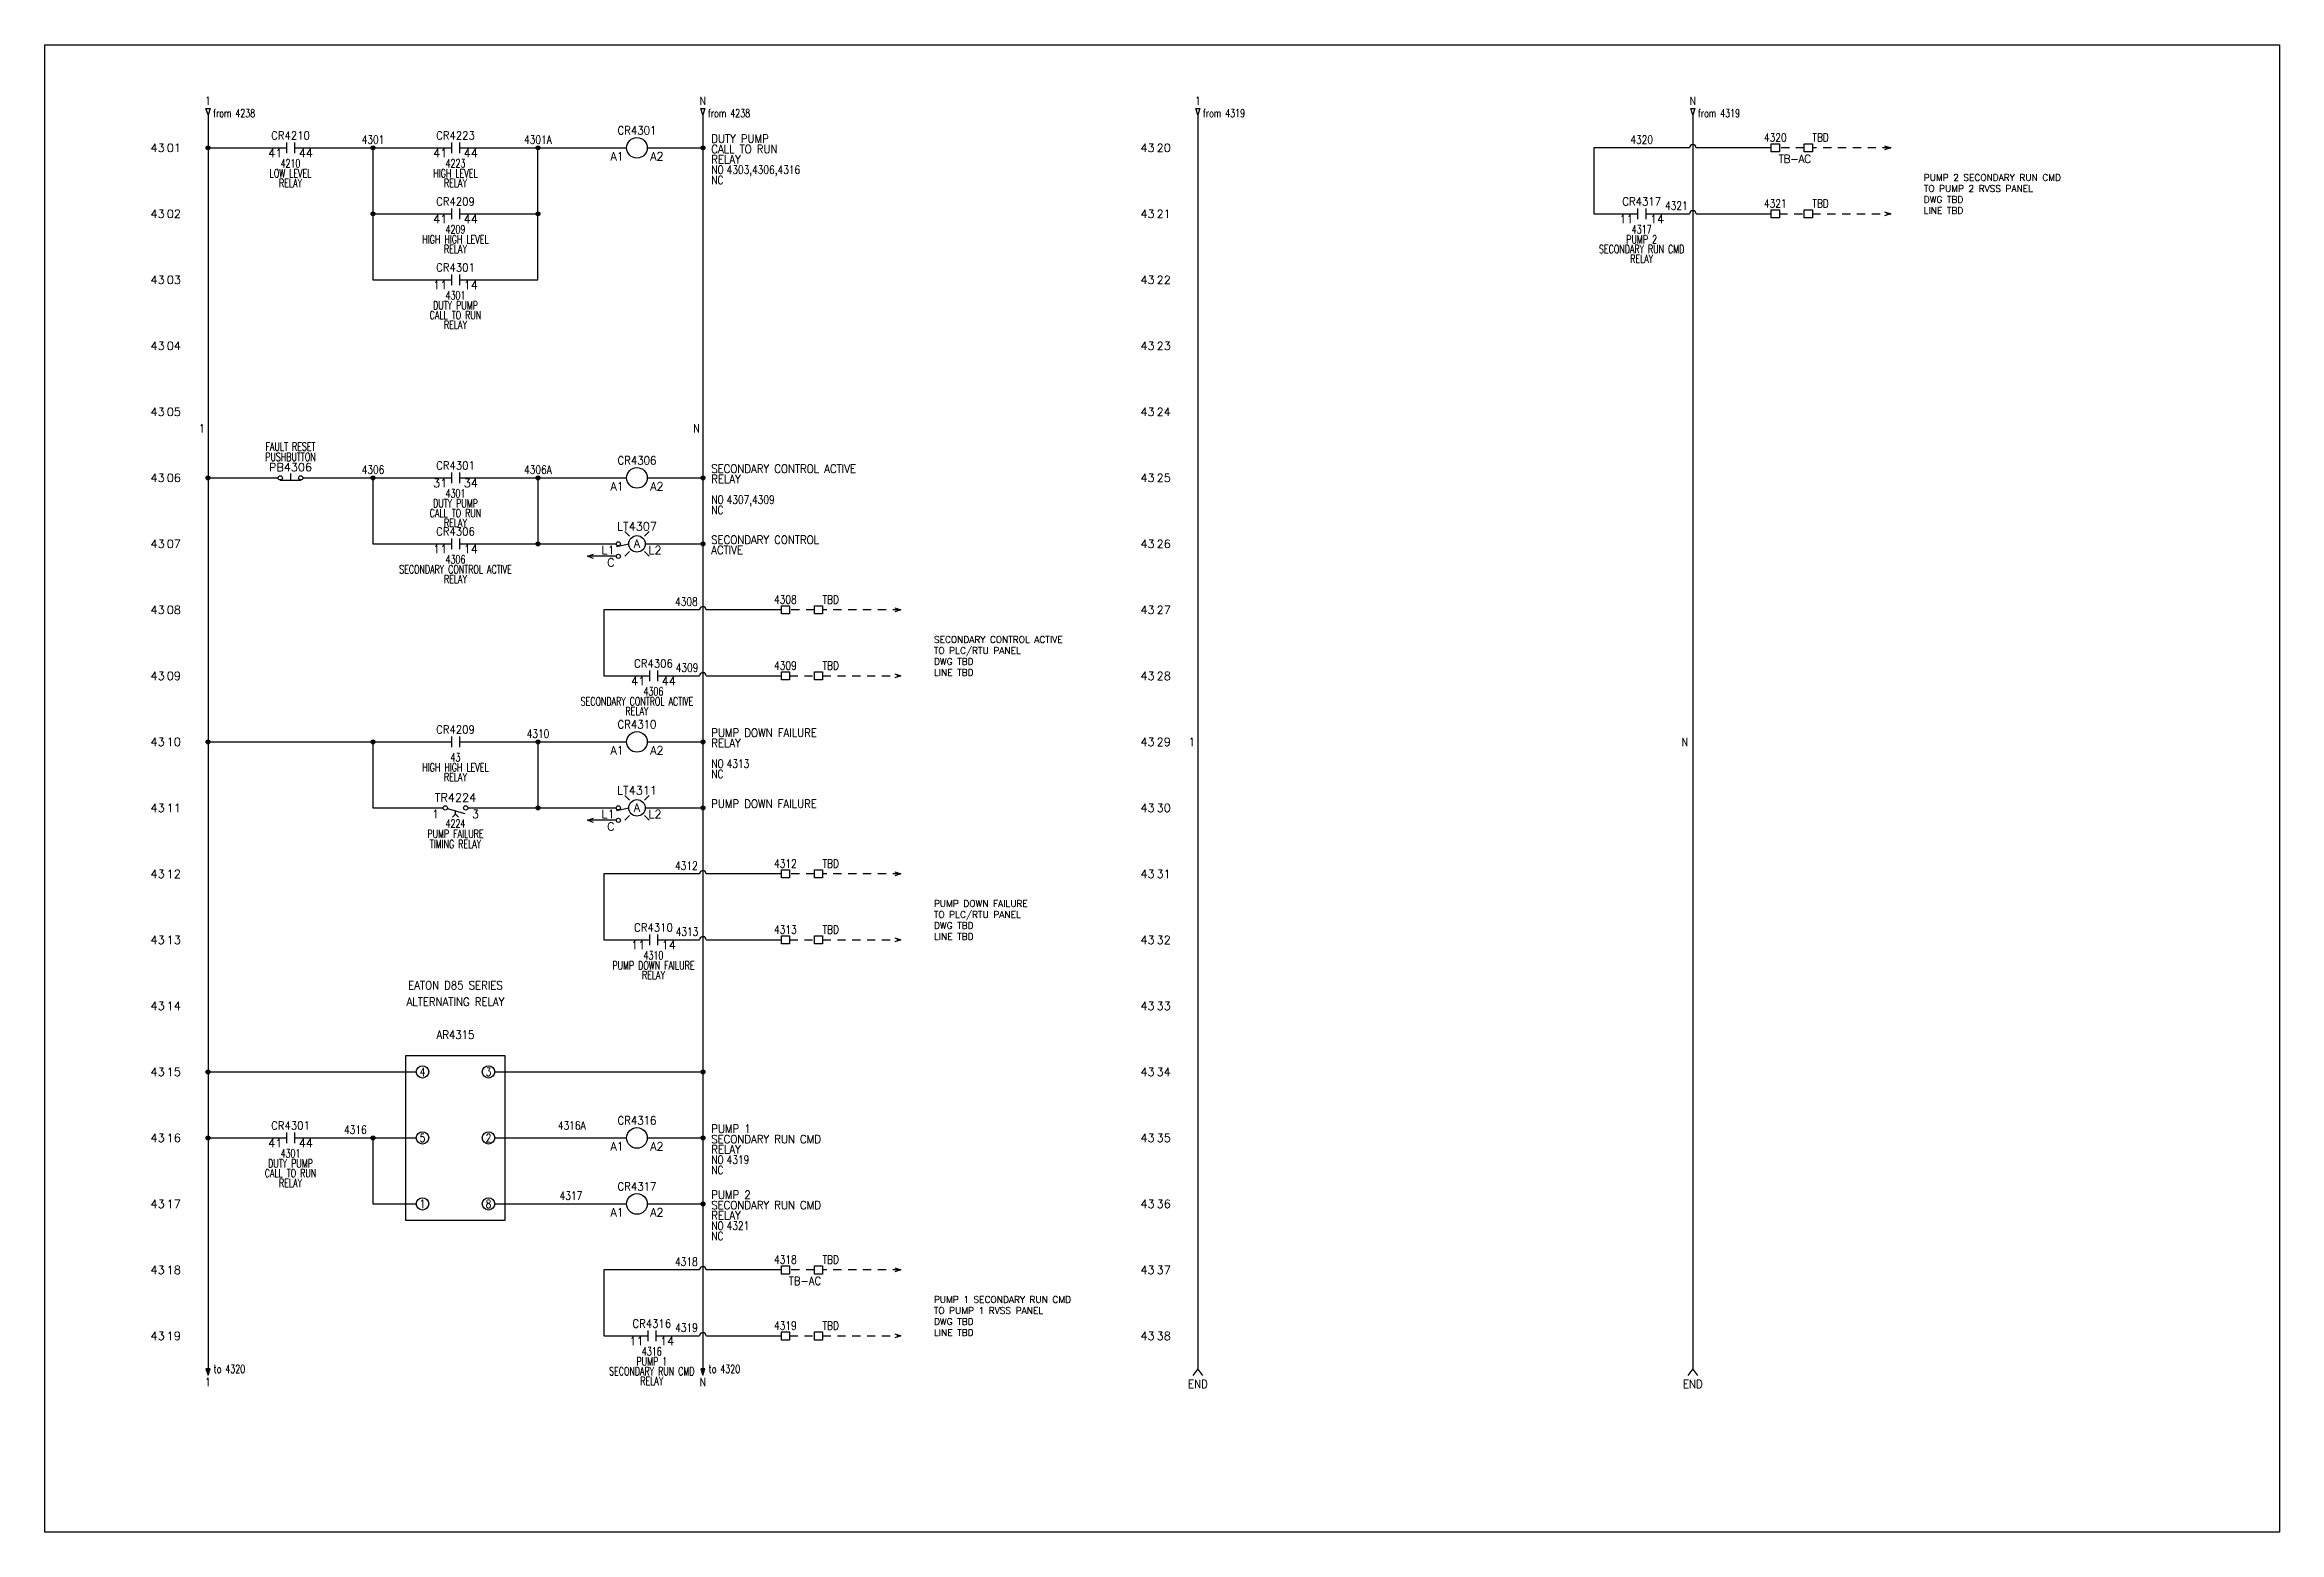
# Model space of a CAD drawing. Header units: inches. Extents: x 0 to 33.9, y 0 to 22.6.
import ezdxf
from ezdxf.enums import TextEntityAlignment as Align

# ---------------------------------------------------------------- set-up
doc = ezdxf.new("R2010")
doc.units = ezdxf.units.IN
doc.header["$MEASUREMENT"] = 0
doc.linetypes.add('HIDDEN2', pattern=[0.1875, 0.125, -0.0625])
for name, color, linetype in [('DESC', 150, 'Continuous'), ('DESCCHILD', 20, 'Continuous'), ('MISC', 7, 'Continuous'), ('SYMS', 7, 'Continuous'), ('TAGS', 150, 'Continuous'), ('TERMS', 123, 'Continuous'), ('WIRENO', 72, 'Continuous'), ('WIREREF', 52, 'Continuous'), ('WIREREF_DEST', 52, 'Continuous'), ('WIRES', 7, 'Continuous'), ('XREF', 7, 'Continuous'), ('XREFCHILD', 134, 'Continuous')]:
    doc.layers.add(name, color=color, linetype=linetype)
doc.layers.add('VIEWPORTS', color=10, linetype='Continuous', plot=False)
doc.styles.get("Standard").update_dxf_attribs({"font": 'romans.shx'})
doc.styles.add('WD', font='romans.shx')

msp = doc.modelspace()

# ---------------------------------------------------------------- texts
at = {"style": 'WD'}
for p in [(1.844, 20), (16.844, 20), (1.844, 19), (16.844, 19), (1.844, 18), (16.844, 18), (1.844, 17), (16.844, 17), (1.844, 16), (16.844, 16), (1.844, 15), (16.844, 15), (1.844, 14), (16.844, 14), (1.844, 13), (16.844, 13), (1.844, 12), (16.844, 12), (1.844, 11), (16.844, 11), (1.844, 10), (16.844, 10), (1.844, 9), (16.844, 9), (1.844, 8), (16.844, 8), (1.844, 7), (16.844, 7), (1.844, 6), (16.844, 6), (1.844, 5), (16.844, 5), (1.844, 4), (16.844, 4), (1.844, 3), (16.844, 3)]:
    msp.add_text('43', height=0.125, dxfattribs=at).set_placement(p, align=Align.MIDDLE_RIGHT)
for s, p in [('02', (1.875, 20)), ('21', (16.875, 20)), ('03', (1.875, 19)), ('22', (16.875, 19)), ('04', (1.875, 18)), ('23', (16.875, 18)), ('05', (1.875, 17)), ('24', (16.875, 17)), ('06', (1.875, 16)), ('25', (16.875, 16)), ('07', (1.875, 15)), ('26', (16.875, 15)), ('08', (1.875, 14)), ('27', (16.875, 14)), ('09', (1.875, 13)), ('28', (16.875, 13)), ('10', (1.875, 12)), ('29', (16.875, 12)), ('11', (1.875, 11)), ('30', (16.875, 11)), ('12', (1.875, 10)), ('31', (16.875, 10)), ('13', (1.875, 9)), ('32', (16.875, 9)), ('14', (1.875, 8)), ('33', (16.875, 8)), ('15', (1.875, 7)), ('34', (16.875, 7)), ('16', (1.875, 6)), ('35', (16.875, 6)), ('17', (1.875, 5)), ('36', (16.875, 5)), ('18', (1.875, 4)), ('37', (16.875, 4)), ('19', (1.875, 3)), ('38', (16.875, 3))]:
    msp.add_text(s, height=0.125, dxfattribs=at).set_placement(p, align=Align.MIDDLE_LEFT)
at = {"char_height": 0.1, "attachment_point": 1}
for s, width, insert in [('PUMP 2 SECONDARY RUN CMD\\PTO PUMP 2 RVSS PANEL\\PDWG TBD\\PLINE TBD', 2.49858, (28.5, 20.6)), ('SECONDARY CONTROL ACTIVE TO PLC/RTU PANEL\\PDWG TBD\\PLINE TBD', 2.35446, (13.5, 13.6)), ('PUMP DOWN FAILURE\\PTO PLC/RTU PANEL\\PDWG TBD\\PLINE TBD', 2.35446, (13.5, 9.6)), ('PUMP 1 SECONDARY RUN CMD\\PTO PUMP 1 RVSS PANEL\\PDWG TBD\\PLINE TBD', 2.49858, (13.5, 3.6))]:
    msp.add_mtext_dynamic_manual_height_columns(s, width=width, gutter_width=0.5, heights=[0], dxfattribs=dict(at, insert=insert))

# ---------------------------------------------------------------- blocks, each defined once
blk = doc.blocks.new('WD_MLRH6')
at = {"style": 'WD'}
blk.add_attdef('SHEET', text='', height=0.125, dxfattribs=at).set_placement((-0.656, 0), align=Align.MIDDLE_RIGHT)
blk.add_attdef('RUNGFIRST', text='', height=0.125, dxfattribs=at).set_placement((-0.625, 0), align=Align.MIDDLE_LEFT)
at = {"style": 'WD', "flags": 1}
for tag, p in [('WIRE-START', (-0.25, -0.356)), ('RUNGHORV', (-0.25, -0.127)), ('WIREMODE', (-0.25, -0.281)), ('RUNGDIST', (-0.25, -0.2)), ('RUNGCNT', (-0.25, -0.237)), ('RUNGINC', (-0.25, -0.163)), ('WIREFMT', (-0.25, -0.321)), ('WIRE-GSUF', (-0.25, -0.396)), ('PH3SPACE', (-0.25, -0.437))]:
    blk.add_attdef(tag, text='', height=0.025, dxfattribs=at).set_placement(p, align=Align.RIGHT)
blk = doc.blocks.new('WDDOT')
for radius in [0.03, 0.0187, 0.00929]:
    blk.add_circle((0, 0), radius)
blk = doc.blocks.new('HCR21')
at = {"linetype": 'Continuous'}
for p, q in [((-0.062, 0.08), (-0.062, -0.08)), ((0.062, 0.08), (0.062, -0.08))]:
    blk.add_line(p, q, dxfattribs=at)
at = {"style": 'WD'}
for tag, width, p in [('INST', 0.7, (0, 0.451)), ('LOC', 0.7, (0, 0.281)), ('TAG2', 0.9, (0, 0.125)), ('DESC1', 0.7, (0, -0.449)), ('XREF', 0.7, (0, -0.297)), ('DESC2', 0.7, (0, -0.597)), ('DESC3', 0.7, (0, -0.744))]:
    blk.add_attdef(tag, text='', height=0.125, dxfattribs=dict(at, width=width)).set_placement(p, align=Align.CENTER)
for tag, p, height, flags in [('X4TERM01', (-0.062, 0), 0.0125, 1), ('X1TERM02', (0.062, 0), 0.0125, 1), ('FAMILY', (0.097, 0.053), 0.01, 9), ('CONTACT', (0.097, 0.036), 0.01, 1)]:
    blk.add_attdef(tag, p, '', height=height, dxfattribs=dict(at, flags=flags))
for tag, p in [('X2LINK', (0, 0.125)), ('X8LINK', (0, -0.125))]:
    blk.add_attdef(tag, p, '', height=0.01, dxfattribs=at)
at = {"linetype": 'Continuous', "style": 'WD', "flags": 8}
blk.add_attdef('TERM01', text='', height=0.125, dxfattribs=at).set_placement((-0.125, -0.016), align=Align.TOP_RIGHT)
blk.add_attdef('TERM02', text='', height=0.125, dxfattribs=at).set_placement((0.125, -0.016), align=Align.TOP_LEFT)
blk = doc.blocks.new('HCR1')
blk.add_circle((0, 0), 0.156)
at = {"style": 'WD'}
for tag, width, p in [('INST', 0.7, (0.006, 0.528)), ('LOC', 0.7, (0.006, 0.359)), ('TAG1', 0.9, (0, 0.202))]:
    blk.add_attdef(tag, text='', height=0.125, dxfattribs=dict(at, width=width)).set_placement(p, align=Align.CENTER)
at = {"style": 'WD', "flags": 1}
for tag, p in [('X4TERM01', (-0.156, 0)), ('X1TERM02', (0.156, 0))]:
    blk.add_attdef(tag, p, '', height=0.0125, dxfattribs=at)
at = {"linetype": 'Continuous', "style": 'WD', "flags": 9}
blk.add_attdef('ASSYCODE', text='', height=0.01, dxfattribs=at).set_placement((0, 0.125), align=Align.CENTER)
at = {"style": 'WD', "flags": 9}
blk.add_attdef('FAMILY', text='', height=0.01, dxfattribs=at).set_placement((-0.005, 0.17), align=Align.CENTER)
at = {"linetype": 'Continuous', "style": 'WD', "flags": 1}
for tag, p in [('MFG', (0, 0.14)), ('CAT', (0, 0.159))]:
    blk.add_attdef(tag, text='', height=0.01, dxfattribs=at).set_placement(p, align=Align.MIDDLE)
at = {"style": 'WD'}
for tag, p, width in [('DESC1', (1.126, 0.076), 0.9), ('DESC2', (1.126, -0.081), 0.9), ('DESC3', (1.126, -0.237), 0.9), ('XREFNO', (1.359, -0.393), 0.8), ('XREFNC', (1.359, -0.549), 0.8)]:
    blk.add_attdef(tag, p, '', height=0.125, dxfattribs=dict(at, width=width))
at = {"linetype": 'Continuous', "style": 'WD'}
blk.add_attdef('TERM01', text='', height=0.125, dxfattribs=at).set_placement((-0.2, -0.066), align=Align.TOP_RIGHT)
blk.add_attdef('TERM02', text='', height=0.125, dxfattribs=at).set_placement((0.2, -0.066), align=Align.TOP_LEFT)
at = {"style": 'WD', "width": 0.8, "flags": 8}
for tag, p in [('NO', (1.126, -0.393)), ('NC', (1.126, -0.549))]:
    blk.add_attdef(tag, p, '', height=0.125, dxfattribs=at)
blk = doc.blocks.new('HLT1AP')
for p, q in [((-0.115, 0.115), (-0.186, 0.186)), ((0.115, 0.115), (0.186, 0.186)), ((-0.125, -0.003), (-0.31, -0.043)), ((-0.115, -0.115), (-0.186, -0.186)), ((0.115, -0.115), (0.186, -0.186))]:
    blk.add_line(p, q)
for centre, radius in [((-0.281, 0), 0.0312), ((0, 0), 0.125), ((-0.281, -0.188), 0.0312)]:
    blk.add_circle(centre, radius)
at = {"style": 'WD', "width": 0.7}
for tag, p in [('INST', (0.006, 0.528)), ('LOC', (0.006, 0.359))]:
    blk.add_attdef(tag, text='', height=0.125, dxfattribs=at).set_placement(p, align=Align.CENTER)
at = {"style": 'WD', "flags": 1}
for tag, p in [('X4TERM01', (-0.312, 0)), ('X1TERM02', (0.125, 0)), ('X4TERM03', (-0.312, -0.188))]:
    blk.add_attdef(tag, p, '', height=0.0125, dxfattribs=at)
at = {"style": 'WD'}
for tag, p in [('COLOR', (0, -0.058)), ('TAG1', (0, 0.202))]:
    blk.add_attdef(tag, text='', height=0.125, dxfattribs=at).set_placement(p, align=Align.CENTER)
at = {"linetype": 'Continuous', "style": 'WD', "flags": 9}
blk.add_attdef('ASSYCODE', text='', height=0.01, dxfattribs=at).set_placement((0.001, 0.1), align=Align.CENTER)
at = {"style": 'WD', "flags": 9}
blk.add_attdef('FAMILY', text='', height=0.01, dxfattribs=at).set_placement((-0.005, 0.161), align=Align.CENTER)
at = {"linetype": 'Continuous', "style": 'WD', "flags": 1}
for tag, p in [('MFG', (0, 0.121)), ('CAT', (0, 0.14))]:
    blk.add_attdef(tag, text='', height=0.01, dxfattribs=at).set_placement(p, align=Align.MIDDLE)
at = {"style": 'WD'}
for tag, p, width in [('DESC1', (1.125, 0), 0.9), ('WDTAGALT', (1.125, -0.312), 0.7)]:
    blk.add_attdef(tag, p, '', height=0.125, dxfattribs=dict(at, width=width))
at = {"linetype": 'Continuous', "style": 'WD', "flags": 8}
for tag, p in [('TERM01', (-0.338, -0.031)), ('TERM03', (-0.338, -0.219))]:
    blk.add_attdef(tag, text='', height=0.125, dxfattribs=at).set_placement(p, align=Align.TOP_RIGHT)
blk.add_attdef('TERM02', text='', height=0.125, dxfattribs=at).set_placement((0.175, -0.031), align=Align.TOP_LEFT)
at = {"style": 'WD', "width": 0.9}
blk.add_attdef('DESC2', text='', height=0.125, dxfattribs=at).set_placement((1.125, -0.031), align=Align.TOP_LEFT)
blk = doc.blocks.new('HA1X3')
for p, q in [((0, 0), (0.09375, 0.03125)), ((0.09375, -0.03125), (0, 0))]:
    blk.add_line(p, q)
at = {"style": 'WD', "width": 0.9}
blk.add_attdef('DESC1', text='', height=0.125, dxfattribs=at).set_placement((-0.05, 0.0406), align=Align.RIGHT)
at = {"style": 'WD', "flags": 1}
blk.add_attdef('X1TERM01', (0, 0), '', height=0.01, dxfattribs=at)
at = {"style": 'WD', "width": 0.9}
blk.add_attdef('DESC2', text='', height=0.125, dxfattribs=at).set_placement((-0.05, -0.025), align=Align.TOP_RIGHT)
blk = doc.blocks.new('HPB12')
for p, q in [((0, 0.065), (0, -0.033)), ((-0.156, -0.033), (0.156, -0.033))]:
    blk.add_line(p, q)
for centre in [(-0.155, 0), (0.155, 0)]:
    blk.add_circle(centre, 0.0322)
at = {"style": 'WD', "width": 0.7}
for tag, p in [('INST', (0, 0.738)), ('LOC', (0, 0.568)), ('DESC1', (0, 0.412)), ('DESC2', (0, 0.255)), ('XREF', (0, -0.232))]:
    blk.add_attdef(tag, text='', height=0.125, dxfattribs=at).set_placement(p, align=Align.CENTER)
at = {"style": 'WD'}
blk.add_attdef('TAG1', text='', height=0.125, dxfattribs=at).set_placement((0, 0.099), align=Align.CENTER)
for tag, p, height, flags in [('X4TERM01', (-0.188, 0), 0.0125, 1), ('FAMILY', (0.054, 0.058), 0.01, 9), ('CONTACT', (0.054, 0.042), 0.01, 9), ('X1TERM02', (0.188, 0), 0.0125, 1)]:
    blk.add_attdef(tag, p, '', height=height, dxfattribs=dict(at, flags=flags))
for tag, p in [('X2LINK', (0, 0.125)), ('X8LINK', (0, -0.094))]:
    blk.add_attdef(tag, p, '', height=0.01, dxfattribs=at)
at = {"linetype": 'Continuous', "style": 'WD', "flags": 9}
for tag, p in [('MFG', (0.076, -0.006)), ('CAT', (0.076, 0.017)), ('ASSYCODE', (0.076, -0.022))]:
    blk.add_attdef(tag, text='', height=0.01, dxfattribs=at).set_placement(p, align=Align.CENTER)
at = {"linetype": 'Continuous', "style": 'WD', "flags": 8}
blk.add_attdef('TERM01', text='', height=0.125, dxfattribs=at).set_placement((-0.25, -0.031), align=Align.TOP_RIGHT)
blk.add_attdef('TERM02', text='', height=0.125, dxfattribs=at).set_placement((0.25, -0.031), align=Align.TOP_LEFT)
blk = doc.blocks.new('HTD21N')
at = {"linetype": 'Continuous'}
blk.add_line((-0.125, -0.01), (0.141, -0.086), dxfattribs=at)
for p, q in [((0, -0.094), (-0.047, -0.141)), ((0, -0.094), (0, -0.046)), ((0.047, -0.141), (0, -0.094))]:
    blk.add_line(p, q)
for centre in [(-0.155, 0), (0.155, 0)]:
    blk.add_circle(centre, 0.0322)
at = {"style": 'WD', "width": 0.7}
for tag, p in [('INST', (0, 0.42)), ('LOC', (0, 0.25)), ('DESC1', (0, -0.455)), ('XREF', (0, -0.299)), ('DESC2', (0, -0.611)), ('DESC3', (0, -0.768))]:
    blk.add_attdef(tag, text='', height=0.125, dxfattribs=at).set_placement(p, align=Align.CENTER)
at = {"style": 'WD'}
blk.add_attdef('TAG2', text='', height=0.125, dxfattribs=at).set_placement((0, 0.094), align=Align.CENTER)
for tag, p, height, flags in [('X4TERM01', (-0.188, 0), 0.0125, 1), ('FAMILY', (0.038, 0.037), 0.01, 9), ('CONTACT', (0.038, 0.02), 0.01, 1), ('X1TERM02', (0.188, 0), 0.0125, 1)]:
    blk.add_attdef(tag, p, '', height=height, dxfattribs=dict(at, flags=flags))
at = {"linetype": 'Continuous', "style": 'WD', "flags": 8}
blk.add_attdef('TERM01', text='', height=0.125, dxfattribs=at).set_placement((-0.25, -0.031), align=Align.TOP_RIGHT)
blk.add_attdef('TERM02', text='', height=0.125, dxfattribs=at).set_placement((0.25, -0.031), align=Align.TOP_LEFT)
blk = doc.blocks.new('HCR1_ARP120A5R')
blk.add_lwpolyline([(-0.25, 0.25), (1.25, 0.25), (1.25, -2.25), (-0.25, -2.25)], close=True)
for centre in [(0, 0), (1, 0), (0, -1), (1, -1), (0, -2), (1, -2)]:
    blk.add_circle(centre, 0.0938)
at = {"style": 'WD'}
for tag, p, width in [('DESC1', (0.25, 1.25), 0.9), ('DESC2', (0.25, 1), 0.9), ('DESC3', (0.25, 0.75), 0.9), ('XREFNO', (1.5, -1.75), 0.8), ('XREFNC', (1.5, -2), 0.8)]:
    blk.add_attdef(tag, p, '', height=0.125, dxfattribs=dict(at, width=width))
for tag, width, p in [('TAG1', 0.9, (0.5, 0.5)), ('INST', 0.7, (0.5, -2.5)), ('LOC', 0.7, (0.5, -2.75))]:
    blk.add_attdef(tag, text='', height=0.125, dxfattribs=dict(at, width=width)).set_placement(p, align=Align.CENTER)
at = {"style": 'WD', "width": 0.8}
for tag, p in [('TERM01', (0, 0)), ('TERM04', (1, 0)), ('X4TERMDESC01', (0.301, -0.162)), ('X1TERMDESC04', (1.318, -0.162)), ('TERM02', (0, -1)), ('TERM05', (1, -1)), ('X4TERMDESC02', (0.315, -1.163)), ('X1TERMDESC05', (1.315, -1.163)), ('TERM03', (0, -2)), ('TERM06', (1, -2)), ('X4TERMDESC03', (0.315, -2.163)), ('X1TERMDESC06', (1.315, -2.163))]:
    blk.add_attdef(tag, text='', height=0.125, dxfattribs=at).set_placement(p, align=Align.MIDDLE)
at = {"style": 'WD', "flags": 1}
for tag, p in [('X4TERM01', (-0.094, 0)), ('X1TERM04', (1.094, 0)), ('X4TERM02', (-0.094, -1)), ('X1TERM05', (1.094, -1)), ('X4TERM03', (-0.094, -2)), ('X1TERM06', (1.094, -2))]:
    blk.add_attdef(tag, p, '', height=0.01, dxfattribs=at)
for tag, p in [('MFG', (0.25, 0)), ('CAT', (0.5, 0))]:
    blk.add_attdef(tag, text='', height=0.01, dxfattribs=at).set_placement(p, align=Align.MIDDLE)
at = {"style": 'WD', "flags": 9}
for tag, p in [('ASSYCODE', (0.75, 0)), ('FAMILY', (0.25, -0.25))]:
    blk.add_attdef(tag, text='', height=0.01, dxfattribs=at).set_placement(p, align=Align.CENTER)
at = {"style": 'WD', "width": 0.8, "flags": 8}
for tag, p in [('NO', (1.5, 0)), ('NC', (1.5, -0.25))]:
    blk.add_attdef(tag, p, '', height=0.125, dxfattribs=at)
blk = doc.blocks.new('HT0W01')
for p, q in [((-0.062, 0.062), (0.062, 0.062)), ((-0.062, -0.062), (-0.062, 0.062)), ((0.062, 0.062), (0.062, -0.062)), ((0.062, -0.062), (-0.062, -0.062))]:
    blk.add_line(p, q)
at = {"style": 'WD'}
for tag, p, width in [('INST', (0.062, 0.42), 0.7), ('LOC', (0.062, 0.25), 0.7), ('DESC1', (0.05, -0.385), 0.8)]:
    blk.add_attdef(tag, p, '', height=0.125, dxfattribs=dict(at, width=width))
at = {"linetype": 'Continuous', "style": 'WD', "width": 0.8, "flags": 8}
blk.add_attdef('WIRENO', text='', height=0.125, dxfattribs=at).set_placement((0, 0.094), align=Align.CENTER)
at = {"style": 'WD', "flags": 1}
for tag, p, height in [('X4TERM01', (-0.062, 0), 0.0125), ('X4TERMDESC01', (-0.055, -0.023), 0.025), ('X2TERMDESC01', (-0.006, 0.029), 0.025), ('STRIPSEQ', (0, 0), 0.00125), ('X2TERM01', (0, 0.062), 0.0125), ('X1TERMDESC01', (0.039, 0.007), 0.025), ('X1TERM01', (0.062, 0), 0.0125), ('LINKTERM', (0, -0.002), 0.00125), ('X8TERM01', (0, -0.062), 0.0125), ('X8TERMDESC01', (0, -0.054), 0.025)]:
    blk.add_attdef(tag, p, '', height=height, dxfattribs=at)
at = {"linetype": 'Continuous', "style": 'WD', "width": 0.8, "flags": 1}
blk.add_attdef('MFG', text='', height=0.109, dxfattribs=at).set_placement((0.088, -0.406), align=Align.RIGHT)
at = {"linetype": 'Continuous', "style": 'WD'}
for tag, p, height, width, flags in [('TAGSTRIP', (0.05, -0.229), 0.125, 0.9, 8), ('CAT', (0.213, -0.406), 0.109, 0.8, 1), ('DESC2', (0.05, -0.541), 0.125, 0.8, 8), ('DESC3', (0.05, -0.698), 0.125, 0.8, 8)]:
    blk.add_attdef(tag, p, '', height=height, dxfattribs=dict(at, width=width, flags=flags))
at = {"style": 'WD', "width": 0.7, "flags": 1}
blk.add_attdef('ASSYCODE', (0.062, -0.281), '', height=0.01, dxfattribs=at)
blk = doc.blocks.new('HT1001')
for p, q in [((-0.062, 0.062), (0.062, 0.062)), ((-0.062, -0.062), (-0.062, 0.062)), ((0.062, 0.062), (0.062, -0.062)), ((0.062, -0.062), (-0.062, -0.062))]:
    blk.add_line(p, q)
at = {"style": 'WD'}
for tag, p, width in [('INST', (0.062, 0.42), 0.7), ('LOC', (0.062, 0.25), 0.7), ('DESC1', (0.05, -0.385), 0.8)]:
    blk.add_attdef(tag, p, '', height=0.125, dxfattribs=dict(at, width=width))
at = {"style": 'WD', "flags": 1}
for tag, p, height in [('X4TERM01', (-0.062, 0), 0.0125), ('X4TERMDESC01', (-0.055, -0.023), 0.025), ('X2TERMDESC01', (-0.006, 0.029), 0.025), ('STRIPSEQ', (0, 0), 0.00125), ('X2TERM01', (0, 0.062), 0.0125), ('X2PIN01', (0.033, 0.084), 0.0125), ('X1TERMDESC01', (0.039, 0.007), 0.025), ('X1TERM01', (0.062, 0), 0.0125), ('X1PIN01', (0.087, 0.016), 0.0125), ('X4PIN01', (-0.114, -0.038), 0.0125), ('LINKTERM', (0, -0.002), 0.00125), ('X8TERM01', (0, -0.062), 0.0125), ('X8TERMDESC01', (0, -0.054), 0.025), ('X8PIN01', (0.026, -0.096), 0.0125)]:
    blk.add_attdef(tag, p, '', height=height, dxfattribs=at)
at = {"linetype": 'Continuous', "style": 'WD'}
for tag, p, height, width, flags in [('TERM01', (0.062, 0.094), 0.125, 0.8, 8), ('TAGSTRIP', (0.05, -0.229), 0.125, 0.9, 8), ('CAT', (0.213, -0.406), 0.109, 0.8, 1), ('DESC2', (0.05, -0.541), 0.125, 0.8, 8), ('DESC3', (0.05, -0.698), 0.125, 0.8, 8)]:
    blk.add_attdef(tag, p, '', height=height, dxfattribs=dict(at, width=width, flags=flags))
at = {"linetype": 'Continuous', "style": 'WD', "width": 0.8, "flags": 1}
blk.add_attdef('MFG', text='', height=0.109, dxfattribs=at).set_placement((0.088, -0.406), align=Align.RIGHT)
at = {"style": 'WD', "width": 0.7, "flags": 1}
blk.add_attdef('ASSYCODE', (0.062, -0.281), '', height=0.01, dxfattribs=at)
blk = doc.blocks.new('HA1D2')
blk.add_lwpolyline([(0, 0.094), (0.031, 0.094), (0, 0), (-0.031, 0.094), (0, 0.094)])
at = {"style": 'WD', "width": 0.8, "flags": 8}
blk.add_attdef('WIRENO', text='', height=0.125, dxfattribs=at).set_placement((0, 0.15), align=Align.CENTER)
at = {"style": 'WD', "flags": 1}
for tag, p in [('X8TERM01', (0, 0)), ('SIGCODE', (0.026, 0.066))]:
    blk.add_attdef(tag, p, '', height=0.01, dxfattribs=at)
at = {"style": 'WD', "width": 0.7}
for tag, p in [('XREF', (0.077, -0.037)), ('DESC1', (0.077, -0.206))]:
    blk.add_attdef(tag, p, '', height=0.125, dxfattribs=at)
blk = doc.blocks.new('WD_WNV')
at = {"linetype": 'Continuous', "style": 'WD', "width": 0.8}
blk.add_attdef('WIRENO', text='', height=0.125, dxfattribs=at).set_placement((-0.05, 0), align=Align.MIDDLE_RIGHT)
at = {"style": 'WD', "flags": 1}
for tag, p in [('W01USER', (-0.062, 0.094)), ('W02USER', (-0.062, 0.086)), ('W03USER', (-0.062, 0.078)), ('W04USER', (-0.062, 0.07)), ('W05USER', (-0.062, 0.062)), ('W06USER', (-0.062, 0.055)), ('W07USER', (-0.062, 0.047)), ('W08USER', (-0.062, 0.039)), ('W09USER', (-0.062, 0.031)), ('W10USER', (-0.062, 0.023))]:
    blk.add_attdef(tag, text='', height=0.005, dxfattribs=at).set_placement(p, align=Align.CENTER)
blk = doc.blocks.new('HA1S4')
for points in [[(0, 0), (-0.031, 0), (0, -0.094), (0.031, 0), (0, 0)], [(0.016, -0.011), (-0.016, -0.011), (0, -0.058), (0.016, -0.011)]]:
    blk.add_lwpolyline(points)
at = {"style": 'WD', "flags": 1}
for tag, p in [('X2TERM01', (0, 0)), ('SIGCODE', (0.035, -0.083))]:
    blk.add_attdef(tag, p, '', height=0.01, dxfattribs=at)
at = {"style": 'WD', "width": 0.7}
for tag, p in [('XREF', (0.088, -0.062)), ('DESC1', (0.088, 0.113))]:
    blk.add_attdef(tag, p, '', height=0.125, dxfattribs=at)
at = {"style": 'WD', "width": 0.8, "flags": 8}
blk.add_attdef('WIRENO', text='', height=0.125, dxfattribs=at).set_placement((0, -0.259), align=Align.CENTER)
blk = doc.blocks.new('HA1X4Y')
for p, q in [((0, 0), (-0.075, -0.1)), ((0.075, -0.1), (0, 0))]:
    blk.add_line(p, q)
at = {"style": 'WD', "flags": 1}
blk.add_attdef('X2TERM01', (0, 0), '', height=0.01, dxfattribs=at)
at = {"style": 'WD', "width": 0.9}
blk.add_attdef('DESC1', text='', height=0.125, dxfattribs=at).set_placement((0, -0.2906), align=Align.CENTER)
blk.add_attdef('DESC2', text='', height=0.125, dxfattribs=at).set_placement((0, -0.3406), align=Align.TOP_CENTER)
blk = doc.blocks.new('HA1X1')
for p, q in [((-0.09375, 0.03125), (0, 0)), ((0, 0), (-0.09375, -0.03125))]:
    blk.add_line(p, q)
at = {"style": 'WD', "flags": 1}
blk.add_attdef('X4TERM01', (0, 0), '', height=0.01, dxfattribs=at)
at = {"style": 'WD', "width": 0.9}
blk.add_attdef('DESC1', (0.1, 0.0406), '', height=0.125, dxfattribs=at)
blk.add_attdef('DESC2', text='', height=0.125, dxfattribs=at).set_placement((0.1, -0.025), align=Align.TOP_LEFT)
blk = doc.blocks.new('WD_WNH')
at = {"linetype": 'Continuous', "style": 'WD', "width": 0.8}
blk.add_attdef('WIRENO', text='', height=0.125, dxfattribs=at).set_placement((0, 0.062), align=Align.CENTER)
at = {"style": 'WD', "flags": 1}
for tag, p in [('W01USER', (0, 0.078)), ('W02USER', (0, 0.07)), ('W03USER', (0, 0.062)), ('W04USER', (0, 0.055)), ('W05USER', (0, 0.047)), ('W06USER', (0, 0.039)), ('W07USER', (0, 0.031)), ('W08USER', (0, 0.023)), ('W09USER', (0, 0.016)), ('W10USER', (0, 0.008))]:
    blk.add_attdef(tag, text='', height=0.005, dxfattribs=at).set_placement(p, align=Align.CENTER)

# ---------------------------------------------------------------- linework, layer by layer
at = {"layer": 'VIEWPORTS'}
msp.add_lwpolyline([(0.025, 22.562), (33.888, 22.562), (33.888, 0.025), (0.025, 0.025)], close=True, dxfattribs=at)
at = {"layer": 'WIRES'}
for p, q in [((2.5, 21.5), (2.5, 2.5)), ((10, 21.5), (10, 2.5)), ((17.5, 21.5), (17.5, 2.5)), ((25, 21.5), (25, 2.5)), ((2.5, 21), (3.688, 21)), ((3.812, 21), (6.188, 21)), ((5, 21), (5, 19)), ((6.312, 21), (8.844, 21)), ((7.5, 19), (7.5, 21)), ((9.156, 21), (10, 21)), ((24.95, 21), (23.5, 21)), ((23.5, 21), (23.5, 20)), ((26.188, 21), (25.05, 21)), ((5, 20), (6.188, 20)), ((6.312, 20), (7.5, 20)), ((23.5, 20), (24.163, 20)), ((24.288, 20), (24.95, 20)), ((25.05, 20), (26.188, 20)), ((5, 19), (6.188, 19)), ((6.312, 19), (7.5, 19)), ((2.5, 16), (3.562, 16)), ((3.938, 16), (6.188, 16)), ((5, 16), (5, 15)), ((6.312, 16), (8.844, 16)), ((7.5, 16), (7.5, 15)), ((9.156, 16), (10, 16)), ((5, 15), (6.188, 15)), ((6.312, 15), (7.5, 15)), ((7.5, 15), (8.688, 15)), ((9.125, 15), (10, 15)), ((8.688, 14.812), (8.25, 14.812)), ((9.95, 14), (8.5, 14)), ((8.5, 14), (8.5, 13)), ((11.188, 14), (10.05, 14)), ((8.5, 13), (9.188, 13)), ((9.312, 13), (9.95, 13)), ((10.05, 13), (11.188, 13)), ((2.5, 12), (6.188, 12)), ((5, 12), (5, 11)), ((6.312, 12), (8.844, 12)), ((7.5, 12), (7.5, 11)), ((9.156, 12), (10, 12)), ((5, 11), (6.062, 11)), ((6.437, 11), (8.688, 11)), ((9.125, 11), (10, 11)), ((8.688, 10.812), (8.25, 10.812)), ((9.95, 10), (8.5, 10)), ((8.5, 10), (8.5, 9)), ((11.188, 10), (10.05, 10)), ((8.5, 9), (9.188, 9)), ((9.312, 9), (9.95, 9)), ((10.05, 9), (11.188, 9)), ((2.5, 7), (5.656, 7)), ((6.844, 7), (10, 7)), ((2.5, 6), (3.688, 6)), ((3.812, 6), (5.656, 6)), ((5, 6), (5, 5)), ((6.844, 6), (8.844, 6)), ((9.156, 6), (10, 6)), ((5, 5), (5.656, 5)), ((6.844, 5), (8.844, 5)), ((9.156, 5), (10, 5)), ((9.95, 4), (8.5, 4)), ((8.5, 4), (8.5, 3)), ((11.188, 4), (10.05, 4)), ((8.5, 3), (9.162, 3)), ((9.287, 3), (9.95, 3)), ((10.05, 3), (11.188, 3))]:
    msp.add_line(p, q, dxfattribs=at)
at = {"layer": 'WIRES', "linetype": 'HIDDEN2'}
for p, q in [((26.688, 21), (26.312, 21)), ((28, 21), (26.812, 21)), ((26.312, 20), (26.688, 20)), ((26.812, 20), (28, 20)), ((11.688, 14), (11.312, 14)), ((13, 14), (11.812, 14)), ((11.312, 13), (11.688, 13)), ((11.812, 13), (13, 13)), ((11.688, 10), (11.312, 10)), ((13, 10), (11.812, 10)), ((11.312, 9), (11.688, 9)), ((11.812, 9), (13, 9)), ((11.688, 4), (11.312, 4)), ((13, 4), (11.812, 4)), ((11.312, 3), (11.688, 3)), ((11.812, 3), (13, 3))]:
    msp.add_line(p, q, dxfattribs=at)
at = {"layer": 'WIRES'}
for centre in [(25, 21), (25, 20), (10, 14), (10, 13), (10, 10), (10, 9), (10, 4), (10, 3)]:
    msp.add_arc(centre, 0.05, 0, 180, dxfattribs=at)

# ---------------------------------------------------------------- block references
for p, values in [((2.5, 21), {'RUNGFIRST': '01', 'SHEET': '43'}), ((17.5, 21), {'RUNGFIRST': '20', 'SHEET': '43'})]:
    msp.add_blockref('WD_MLRH6', p).add_auto_attribs(values)
at = {"layer": 'SYMS'}
ref = msp.add_blockref('HA1D2', (2.5, 21.5), dxfattribs=at)
ref.add_attrib('WIRENO', '1', dxfattribs={"layer": 'WIREREF_DEST', "height": 0.125, "style": 'WD', "width": 0.8, "flags": 8}).set_placement((2.5, 21.65), align=Align.CENTER)
ref.add_attrib('XREF', 'from 4238', (2.577, 21.463), dxfattribs={"layer": 'XREF', "height": 0.125, "style": 'WD', "width": 0.7})
ref = msp.add_blockref('HA1D2', (10, 21.5), dxfattribs=at)
ref.add_attrib('WIRENO', 'N', dxfattribs={"layer": 'WIREREF_DEST', "height": 0.125, "style": 'WD', "width": 0.8, "flags": 8}).set_placement((10, 21.65), align=Align.CENTER)
ref.add_attrib('XREF', 'from 4238', (10.077, 21.463), dxfattribs={"layer": 'XREF', "height": 0.125, "style": 'WD', "width": 0.7})
ref = msp.add_blockref('HA1D2', (17.5, 21.5), dxfattribs=at)
ref.add_attrib('WIRENO', '1', dxfattribs={"layer": 'WIREREF_DEST', "height": 0.125, "style": 'WD', "width": 0.8, "flags": 8}).set_placement((17.5, 21.65), align=Align.CENTER)
ref.add_attrib('XREF', 'from 4319', (17.577, 21.463), dxfattribs={"layer": 'XREF', "height": 0.125, "style": 'WD', "width": 0.7})
ref = msp.add_blockref('HA1D2', (25, 21.5), dxfattribs=at)
ref.add_attrib('WIRENO', 'N', dxfattribs={"layer": 'WIREREF_DEST', "height": 0.125, "style": 'WD', "width": 0.8, "flags": 8}).set_placement((25, 21.65), align=Align.CENTER)
ref.add_attrib('XREF', 'from 4319', (25.077, 21.463), dxfattribs={"layer": 'XREF', "height": 0.125, "style": 'WD', "width": 0.7})
for name, p in [('WDDOT', (2.5, 21)), ('WDDOT', (5, 21)), ('WDDOT', (7.5, 21)), ('WDDOT', (10, 21)), ('HA1X1', (28, 21)), ('WDDOT', (5, 20)), ('WDDOT', (7.5, 20)), ('HA1X1', (28, 20)), ('WDDOT', (2.5, 16)), ('WDDOT', (5, 16)), ('WDDOT', (7.5, 16)), ('WDDOT', (10, 16)), ('WDDOT', (7.5, 15)), ('WDDOT', (10, 15)), ('HA1X3', (8.25, 14.812)), ('HA1X1', (13, 14)), ('HA1X1', (13, 13)), ('WDDOT', (2.5, 12)), ('WDDOT', (5, 12)), ('WDDOT', (7.5, 12)), ('WDDOT', (10, 12)), ('WDDOT', (7.5, 11)), ('HA1X3', (8.25, 10.812)), ('WDDOT', (10, 11)), ('HA1X1', (13, 10)), ('HA1X1', (13, 9)), ('WDDOT', (2.5, 7)), ('WDDOT', (10, 7)), ('WDDOT', (2.5, 6)), ('WDDOT', (5, 6)), ('WDDOT', (10, 6)), ('WDDOT', (10, 5)), ('HA1X1', (13, 4)), ('HA1X1', (13, 3))]:
    msp.add_blockref(name, p, dxfattribs=at)
ref = msp.add_blockref('HCR21', (3.75, 21), dxfattribs=at)
ref.add_attrib('TERM02', '44', dxfattribs={"layer": 'TERMS', "linetype": 'Continuous', "height": 0.125, "style": 'WD', "flags": 8}).set_placement((3.875, 20.984), align=Align.TOP_LEFT)
ref.add_attrib('TERM01', '41', dxfattribs={"layer": 'TERMS', "linetype": 'Continuous', "height": 0.125, "style": 'WD', "flags": 8}).set_placement((3.625, 20.984), align=Align.TOP_RIGHT)
ref.add_attrib('XREF', '4210', dxfattribs={"layer": 'XREFCHILD', "height": 0.125, "style": 'WD', "width": 0.7}).set_placement((3.75, 20.703), align=Align.CENTER)
ref.add_attrib('DESC2', 'RELAY', dxfattribs={"layer": 'DESCCHILD', "height": 0.125, "style": 'WD', "width": 0.7}).set_placement((3.75, 20.403), align=Align.CENTER)
ref.add_attrib('DESC1', 'LOW LEVEL', dxfattribs={"layer": 'DESCCHILD', "height": 0.125, "style": 'WD', "width": 0.7}).set_placement((3.75, 20.551), align=Align.CENTER)
ref.add_attrib('TAG2', 'CR4210', dxfattribs={"layer": 'TAGS', "height": 0.125, "style": 'WD', "width": 0.9}).set_placement((3.75, 21.125), align=Align.CENTER)
ref = msp.add_blockref('HCR21', (6.25, 21), dxfattribs=at)
ref.add_attrib('TERM02', '44', dxfattribs={"layer": 'TERMS', "linetype": 'Continuous', "height": 0.125, "style": 'WD', "flags": 8}).set_placement((6.375, 20.984), align=Align.TOP_LEFT)
ref.add_attrib('TERM01', '41', dxfattribs={"layer": 'TERMS', "linetype": 'Continuous', "height": 0.125, "style": 'WD', "flags": 8}).set_placement((6.125, 20.984), align=Align.TOP_RIGHT)
ref.add_attrib('XREF', '4223', dxfattribs={"layer": 'XREFCHILD', "height": 0.125, "style": 'WD', "width": 0.7}).set_placement((6.25, 20.703), align=Align.CENTER)
ref.add_attrib('DESC2', 'RELAY', dxfattribs={"layer": 'DESCCHILD', "height": 0.125, "style": 'WD', "width": 0.7}).set_placement((6.25, 20.403), align=Align.CENTER)
ref.add_attrib('DESC1', 'HIGH LEVEL', dxfattribs={"layer": 'DESCCHILD', "height": 0.125, "style": 'WD', "width": 0.7}).set_placement((6.25, 20.551), align=Align.CENTER)
ref.add_attrib('TAG2', 'CR4223', dxfattribs={"layer": 'TAGS', "height": 0.125, "style": 'WD', "width": 0.9}).set_placement((6.25, 21.125), align=Align.CENTER)
ref = msp.add_blockref('HCR1', (9, 21), dxfattribs=at)
ref.add_attrib('DESC3', 'RELAY', (10.126, 20.763), dxfattribs={"layer": 'DESC', "height": 0.125, "style": 'WD', "width": 0.9})
ref.add_attrib('NC', 'NC', (10.126, 20.451), dxfattribs={"layer": 'MISC', "height": 0.125, "style": 'WD', "width": 0.8, "flags": 8})
ref.add_attrib('NO', 'NO', (10.126, 20.607), dxfattribs={"layer": 'MISC', "height": 0.125, "style": 'WD', "width": 0.8, "flags": 8})
ref.add_attrib('TERM02', 'A2', dxfattribs={"layer": 'TERMS', "linetype": 'Continuous', "height": 0.125, "style": 'WD'}).set_placement((9.2, 20.934), align=Align.TOP_LEFT)
ref.add_attrib('TERM01', 'A1', dxfattribs={"layer": 'TERMS', "linetype": 'Continuous', "height": 0.125, "style": 'WD'}).set_placement((8.8, 20.934), align=Align.TOP_RIGHT)
ref.add_attrib('XREFNO', '4303,4306,4316', (10.359, 20.607), dxfattribs={"layer": 'XREF', "height": 0.125, "style": 'WD', "width": 0.8})
ref.add_attrib('DESC2', 'CALL TO RUN', (10.126, 20.919), dxfattribs={"layer": 'DESC', "height": 0.125, "style": 'WD', "width": 0.9})
ref.add_attrib('DESC1', 'DUTY PUMP', (10.126, 21.076), dxfattribs={"layer": 'DESC', "height": 0.125, "style": 'WD', "width": 0.9})
ref.add_attrib('TAG1', 'CR4301', dxfattribs={"layer": 'TAGS', "height": 0.125, "style": 'WD', "width": 0.9}).set_placement((9, 21.202), align=Align.CENTER)
ref = msp.add_blockref('HT0W01', (26.25, 21), dxfattribs=at)
ref.add_attrib('WIRENO', '4320', dxfattribs={"layer": 'WIREREF', "linetype": 'Continuous', "height": 0.125, "style": 'WD', "width": 0.8, "flags": 8}).set_placement((26.25, 21.094), align=Align.CENTER)
ref.add_attrib('TAGSTRIP', 'TB-AC', (26.3, 20.771), dxfattribs={"layer": 'TAGS', "linetype": 'Continuous', "height": 0.125, "style": 'WD', "width": 0.9, "flags": 8})
ref = msp.add_blockref('HT1001', (26.75, 21), dxfattribs=at)
ref.add_attrib('TERM01', 'TBD', (26.812, 21.094), dxfattribs={"layer": 'TERMS', "linetype": 'Continuous', "height": 0.125, "style": 'WD', "width": 0.8, "flags": 8})
ref = msp.add_blockref('HCR21', (6.25, 20), dxfattribs=at)
ref.add_attrib('TERM02', '44', dxfattribs={"layer": 'TERMS', "linetype": 'Continuous', "height": 0.125, "style": 'WD', "flags": 8}).set_placement((6.375, 19.984), align=Align.TOP_LEFT)
ref.add_attrib('TERM01', '41', dxfattribs={"layer": 'TERMS', "linetype": 'Continuous', "height": 0.125, "style": 'WD', "flags": 8}).set_placement((6.125, 19.984), align=Align.TOP_RIGHT)
ref.add_attrib('XREF', '4209', dxfattribs={"layer": 'XREFCHILD', "height": 0.125, "style": 'WD', "width": 0.7}).set_placement((6.25, 19.703), align=Align.CENTER)
ref.add_attrib('DESC2', 'RELAY', dxfattribs={"layer": 'DESCCHILD', "height": 0.125, "style": 'WD', "width": 0.7}).set_placement((6.25, 19.403), align=Align.CENTER)
ref.add_attrib('DESC1', 'HIGH HIGH LEVEL', dxfattribs={"layer": 'DESCCHILD', "height": 0.125, "style": 'WD', "width": 0.7}).set_placement((6.25, 19.551), align=Align.CENTER)
ref.add_attrib('TAG2', 'CR4209', dxfattribs={"layer": 'TAGS', "height": 0.125, "style": 'WD', "width": 0.9}).set_placement((6.25, 20.125), align=Align.CENTER)
ref = msp.add_blockref('HCR21', (24.225, 20), dxfattribs=at)
ref.add_attrib('DESC3', 'RELAY', dxfattribs={"layer": 'DESCCHILD', "height": 0.125, "style": 'WD', "width": 0.7}).set_placement((24.225, 19.256), align=Align.CENTER)
ref.add_attrib('TERM02', '14', dxfattribs={"layer": 'TERMS', "linetype": 'Continuous', "height": 0.125, "style": 'WD', "flags": 8}).set_placement((24.35, 19.984), align=Align.TOP_LEFT)
ref.add_attrib('TERM01', '11', dxfattribs={"layer": 'TERMS', "linetype": 'Continuous', "height": 0.125, "style": 'WD', "flags": 8}).set_placement((24.1, 19.984), align=Align.TOP_RIGHT)
ref.add_attrib('XREF', '4317', dxfattribs={"layer": 'XREFCHILD', "height": 0.125, "style": 'WD', "width": 0.7}).set_placement((24.225, 19.703), align=Align.CENTER)
ref.add_attrib('DESC2', 'SECONDARY RUN CMD', dxfattribs={"layer": 'DESCCHILD', "height": 0.125, "style": 'WD', "width": 0.7}).set_placement((24.225, 19.403), align=Align.CENTER)
ref.add_attrib('DESC1', 'PUMP 2', dxfattribs={"layer": 'DESCCHILD', "height": 0.125, "style": 'WD', "width": 0.7}).set_placement((24.225, 19.551), align=Align.CENTER)
ref.add_attrib('TAG2', 'CR4317', dxfattribs={"layer": 'TAGS', "height": 0.125, "style": 'WD', "width": 0.9}).set_placement((24.225, 20.125), align=Align.CENTER)
ref = msp.add_blockref('HT0W01', (26.25, 20), dxfattribs=at)
ref.add_attrib('WIRENO', '4321', dxfattribs={"layer": 'WIREREF', "linetype": 'Continuous', "height": 0.125, "style": 'WD', "width": 0.8, "flags": 8}).set_placement((26.25, 20.094), align=Align.CENTER)
ref = msp.add_blockref('HT1001', (26.75, 20), dxfattribs=at)
ref.add_attrib('TERM01', 'TBD', (26.812, 20.094), dxfattribs={"layer": 'TERMS', "linetype": 'Continuous', "height": 0.125, "style": 'WD', "width": 0.8, "flags": 8})
ref = msp.add_blockref('HCR21', (6.25, 19), dxfattribs=at)
ref.add_attrib('DESC3', 'RELAY', dxfattribs={"layer": 'DESCCHILD', "height": 0.125, "style": 'WD', "width": 0.7}).set_placement((6.25, 18.256), align=Align.CENTER)
ref.add_attrib('TERM02', '14', dxfattribs={"layer": 'TERMS', "linetype": 'Continuous', "height": 0.125, "style": 'WD', "flags": 8}).set_placement((6.375, 18.984), align=Align.TOP_LEFT)
ref.add_attrib('TERM01', '11', dxfattribs={"layer": 'TERMS', "linetype": 'Continuous', "height": 0.125, "style": 'WD', "flags": 8}).set_placement((6.125, 18.984), align=Align.TOP_RIGHT)
ref.add_attrib('XREF', '4301', dxfattribs={"layer": 'XREFCHILD', "height": 0.125, "style": 'WD', "width": 0.7}).set_placement((6.25, 18.703), align=Align.CENTER)
ref.add_attrib('DESC2', 'CALL TO RUN', dxfattribs={"layer": 'DESCCHILD', "height": 0.125, "style": 'WD', "width": 0.7}).set_placement((6.25, 18.403), align=Align.CENTER)
ref.add_attrib('DESC1', 'DUTY PUMP', dxfattribs={"layer": 'DESCCHILD', "height": 0.125, "style": 'WD', "width": 0.7}).set_placement((6.25, 18.551), align=Align.CENTER)
ref.add_attrib('TAG2', 'CR4301', dxfattribs={"layer": 'TAGS', "height": 0.125, "style": 'WD', "width": 0.9}).set_placement((6.25, 19.125), align=Align.CENTER)
ref = msp.add_blockref('HPB12', (3.75, 16), dxfattribs=at)
ref.add_attrib('DESC2', 'PUSHBUTTON', dxfattribs={"layer": 'DESC', "height": 0.125, "style": 'WD', "width": 0.7}).set_placement((3.75, 16.255), align=Align.CENTER)
ref.add_attrib('DESC1', 'FAULT RESET', dxfattribs={"layer": 'DESC', "height": 0.125, "style": 'WD', "width": 0.7}).set_placement((3.75, 16.412), align=Align.CENTER)
ref.add_attrib('TAG1', 'PB4306', dxfattribs={"layer": 'TAGS', "height": 0.125, "style": 'WD'}).set_placement((3.75, 16.099), align=Align.CENTER)
ref = msp.add_blockref('HCR1', (9, 16), dxfattribs=at)
ref.add_attrib('NC', 'NC', (10.126, 15.451), dxfattribs={"layer": 'MISC', "height": 0.125, "style": 'WD', "width": 0.8, "flags": 8})
ref.add_attrib('NO', 'NO', (10.126, 15.607), dxfattribs={"layer": 'MISC', "height": 0.125, "style": 'WD', "width": 0.8, "flags": 8})
ref.add_attrib('TERM02', 'A2', dxfattribs={"layer": 'TERMS', "linetype": 'Continuous', "height": 0.125, "style": 'WD'}).set_placement((9.2, 15.934), align=Align.TOP_LEFT)
ref.add_attrib('TERM01', 'A1', dxfattribs={"layer": 'TERMS', "linetype": 'Continuous', "height": 0.125, "style": 'WD'}).set_placement((8.8, 15.934), align=Align.TOP_RIGHT)
ref.add_attrib('XREFNO', '4307,4309', (10.359, 15.607), dxfattribs={"layer": 'XREF', "height": 0.125, "style": 'WD', "width": 0.8})
ref.add_attrib('DESC2', 'RELAY', (10.126, 15.919), dxfattribs={"layer": 'DESC', "height": 0.125, "style": 'WD', "width": 0.9})
ref.add_attrib('DESC1', 'SECONDARY CONTROL ACTIVE', (10.126, 16.076), dxfattribs={"layer": 'DESC', "height": 0.125, "style": 'WD', "width": 0.9})
ref.add_attrib('TAG1', 'CR4306', dxfattribs={"layer": 'TAGS', "height": 0.125, "style": 'WD', "width": 0.9}).set_placement((9, 16.202), align=Align.CENTER)
ref = msp.add_blockref('HCR21', (6.25, 16), dxfattribs=at)
ref.add_attrib('DESC3', 'RELAY', dxfattribs={"layer": 'DESCCHILD', "height": 0.125, "style": 'WD', "width": 0.7}).set_placement((6.25, 15.256), align=Align.CENTER)
ref.add_attrib('TERM02', '34', dxfattribs={"layer": 'TERMS', "linetype": 'Continuous', "height": 0.125, "style": 'WD', "flags": 8}).set_placement((6.375, 15.984), align=Align.TOP_LEFT)
ref.add_attrib('TERM01', '31', dxfattribs={"layer": 'TERMS', "linetype": 'Continuous', "height": 0.125, "style": 'WD', "flags": 8}).set_placement((6.125, 15.984), align=Align.TOP_RIGHT)
ref.add_attrib('XREF', '4301', dxfattribs={"layer": 'XREFCHILD', "height": 0.125, "style": 'WD', "width": 0.7}).set_placement((6.25, 15.703), align=Align.CENTER)
ref.add_attrib('DESC2', 'CALL TO RUN', dxfattribs={"layer": 'DESCCHILD', "height": 0.125, "style": 'WD', "width": 0.7}).set_placement((6.25, 15.403), align=Align.CENTER)
ref.add_attrib('DESC1', 'DUTY PUMP', dxfattribs={"layer": 'DESCCHILD', "height": 0.125, "style": 'WD', "width": 0.7}).set_placement((6.25, 15.551), align=Align.CENTER)
ref.add_attrib('TAG2', 'CR4301', dxfattribs={"layer": 'TAGS', "height": 0.125, "style": 'WD', "width": 0.9}).set_placement((6.25, 16.125), align=Align.CENTER)
ref = msp.add_blockref('HCR21', (6.25, 15), dxfattribs=at)
ref.add_attrib('TERM02', '14', dxfattribs={"layer": 'TERMS', "linetype": 'Continuous', "height": 0.125, "style": 'WD', "flags": 8}).set_placement((6.375, 14.984), align=Align.TOP_LEFT)
ref.add_attrib('TERM01', '11', dxfattribs={"layer": 'TERMS', "linetype": 'Continuous', "height": 0.125, "style": 'WD', "flags": 8}).set_placement((6.125, 14.984), align=Align.TOP_RIGHT)
ref.add_attrib('XREF', '4306', dxfattribs={"layer": 'XREFCHILD', "height": 0.125, "style": 'WD', "width": 0.7}).set_placement((6.25, 14.703), align=Align.CENTER)
ref.add_attrib('DESC2', 'RELAY', dxfattribs={"layer": 'DESCCHILD', "height": 0.125, "style": 'WD', "width": 0.7}).set_placement((6.25, 14.403), align=Align.CENTER)
ref.add_attrib('DESC1', 'SECONDARY CONTROL ACTIVE', dxfattribs={"layer": 'DESCCHILD', "height": 0.125, "style": 'WD', "width": 0.7}).set_placement((6.25, 14.551), align=Align.CENTER)
ref.add_attrib('TAG2', 'CR4306', dxfattribs={"layer": 'TAGS', "height": 0.125, "style": 'WD', "width": 0.9}).set_placement((6.25, 15.125), align=Align.CENTER)
ref = msp.add_blockref('HLT1AP', (9, 15), dxfattribs=at)
ref.add_attrib('TERM03', 'C', dxfattribs={"layer": 'TERMS', "linetype": 'Continuous', "height": 0.125, "style": 'WD', "flags": 8}).set_placement((8.662, 14.781), align=Align.TOP_RIGHT)
ref.add_attrib('DESC2', 'ACTIVE', dxfattribs={"layer": 'DESC', "height": 0.125, "style": 'WD', "width": 0.9}).set_placement((10.125, 14.969), align=Align.TOP_LEFT)
ref.add_attrib('DESC1', 'SECONDARY CONTROL', (10.125, 15), dxfattribs={"layer": 'DESC', "height": 0.125, "style": 'WD', "width": 0.9})
ref.add_attrib('TERM02', 'L2', dxfattribs={"layer": 'TERMS', "linetype": 'Continuous', "height": 0.125, "style": 'WD', "flags": 8}).set_placement((9.175, 14.969), align=Align.TOP_LEFT)
ref.add_attrib('TERM01', 'L1', dxfattribs={"layer": 'TERMS', "linetype": 'Continuous', "height": 0.125, "style": 'WD', "flags": 8}).set_placement((8.662, 14.969), align=Align.TOP_RIGHT)
ref.add_attrib('TAG1', 'LT4307', dxfattribs={"layer": 'TAGS', "height": 0.125, "style": 'WD'}).set_placement((9, 15.202), align=Align.CENTER)
ref.add_attrib('COLOR', 'A', dxfattribs={"layer": 'MISC', "height": 0.125, "style": 'WD'}).set_placement((9, 14.942), align=Align.CENTER)
ref = msp.add_blockref('HT0W01', (11.25, 14), dxfattribs=at)
ref.add_attrib('WIRENO', '4308', dxfattribs={"layer": 'WIREREF', "linetype": 'Continuous', "height": 0.125, "style": 'WD', "width": 0.8, "flags": 8}).set_placement((11.25, 14.094), align=Align.CENTER)
ref = msp.add_blockref('HT1001', (11.75, 14), dxfattribs=at)
ref.add_attrib('TERM01', 'TBD', (11.812, 14.094), dxfattribs={"layer": 'TERMS', "linetype": 'Continuous', "height": 0.125, "style": 'WD', "width": 0.8, "flags": 8})
ref = msp.add_blockref('HCR21', (9.25, 13), dxfattribs=at)
ref.add_attrib('TERM02', '44', dxfattribs={"layer": 'TERMS', "linetype": 'Continuous', "height": 0.125, "style": 'WD', "flags": 8}).set_placement((9.375, 12.984), align=Align.TOP_LEFT)
ref.add_attrib('TERM01', '41', dxfattribs={"layer": 'TERMS', "linetype": 'Continuous', "height": 0.125, "style": 'WD', "flags": 8}).set_placement((9.125, 12.984), align=Align.TOP_RIGHT)
ref.add_attrib('XREF', '4306', dxfattribs={"layer": 'XREFCHILD', "height": 0.125, "style": 'WD', "width": 0.7}).set_placement((9.25, 12.703), align=Align.CENTER)
ref.add_attrib('DESC2', 'RELAY', dxfattribs={"layer": 'DESCCHILD', "height": 0.125, "style": 'WD', "width": 0.7}).set_placement((9, 12.403), align=Align.CENTER)
ref.add_attrib('DESC1', 'SECONDARY CONTROL ACTIVE', dxfattribs={"layer": 'DESCCHILD', "height": 0.125, "style": 'WD', "width": 0.7}).set_placement((9, 12.551), align=Align.CENTER)
ref.add_attrib('TAG2', 'CR4306', dxfattribs={"layer": 'TAGS', "height": 0.125, "style": 'WD', "width": 0.9}).set_placement((9.25, 13.125), align=Align.CENTER)
ref = msp.add_blockref('HT0W01', (11.25, 13), dxfattribs=at)
ref.add_attrib('WIRENO', '4309', dxfattribs={"layer": 'WIREREF', "linetype": 'Continuous', "height": 0.125, "style": 'WD', "width": 0.8, "flags": 8}).set_placement((11.25, 13.094), align=Align.CENTER)
ref = msp.add_blockref('HT1001', (11.75, 13), dxfattribs=at)
ref.add_attrib('TERM01', 'TBD', (11.812, 13.094), dxfattribs={"layer": 'TERMS', "linetype": 'Continuous', "height": 0.125, "style": 'WD', "width": 0.8, "flags": 8})
ref = msp.add_blockref('HCR21', (6.25, 12), dxfattribs=at)
ref.add_attrib('XREF', '43', dxfattribs={"layer": 'XREFCHILD', "height": 0.125, "style": 'WD', "width": 0.7}).set_placement((6.25, 11.703), align=Align.CENTER)
ref.add_attrib('DESC2', 'RELAY', dxfattribs={"layer": 'DESCCHILD', "height": 0.125, "style": 'WD', "width": 0.7}).set_placement((6.25, 11.403), align=Align.CENTER)
ref.add_attrib('DESC1', 'HIGH HIGH LEVEL', dxfattribs={"layer": 'DESCCHILD', "height": 0.125, "style": 'WD', "width": 0.7}).set_placement((6.25, 11.551), align=Align.CENTER)
ref.add_attrib('TAG2', 'CR4209', dxfattribs={"layer": 'TAGS', "height": 0.125, "style": 'WD', "width": 0.9}).set_placement((6.25, 12.125), align=Align.CENTER)
ref = msp.add_blockref('HCR1', (9, 12), dxfattribs=at)
ref.add_attrib('NC', 'NC', (10.126, 11.451), dxfattribs={"layer": 'MISC', "height": 0.125, "style": 'WD', "width": 0.8, "flags": 8})
ref.add_attrib('NO', 'NO', (10.126, 11.607), dxfattribs={"layer": 'MISC', "height": 0.125, "style": 'WD', "width": 0.8, "flags": 8})
ref.add_attrib('TERM02', 'A2', dxfattribs={"layer": 'TERMS', "linetype": 'Continuous', "height": 0.125, "style": 'WD'}).set_placement((9.2, 11.934), align=Align.TOP_LEFT)
ref.add_attrib('TERM01', 'A1', dxfattribs={"layer": 'TERMS', "linetype": 'Continuous', "height": 0.125, "style": 'WD'}).set_placement((8.8, 11.934), align=Align.TOP_RIGHT)
ref.add_attrib('XREFNO', '4313', (10.359, 11.607), dxfattribs={"layer": 'XREF', "height": 0.125, "style": 'WD', "width": 0.8})
ref.add_attrib('DESC2', 'RELAY', (10.126, 11.919), dxfattribs={"layer": 'DESC', "height": 0.125, "style": 'WD', "width": 0.9})
ref.add_attrib('DESC1', 'PUMP DOWN FAILURE', (10.126, 12.076), dxfattribs={"layer": 'DESC', "height": 0.125, "style": 'WD', "width": 0.9})
ref.add_attrib('TAG1', 'CR4310', dxfattribs={"layer": 'TAGS', "height": 0.125, "style": 'WD', "width": 0.9}).set_placement((9, 12.202), align=Align.CENTER)
ref = msp.add_blockref('HTD21N', (6.25, 11), dxfattribs=at)
ref.add_attrib('TERM02', '3', dxfattribs={"layer": 'TERMS', "linetype": 'Continuous', "height": 0.125, "style": 'WD', "flags": 8}).set_placement((6.5, 10.969), align=Align.TOP_LEFT)
ref.add_attrib('TERM01', '1', dxfattribs={"layer": 'TERMS', "linetype": 'Continuous', "height": 0.125, "style": 'WD', "flags": 8}).set_placement((6, 10.969), align=Align.TOP_RIGHT)
ref.add_attrib('XREF', '4224', dxfattribs={"layer": 'XREFCHILD', "height": 0.125, "style": 'WD', "width": 0.7}).set_placement((6.25, 10.701), align=Align.CENTER)
ref.add_attrib('DESC2', 'TIMING RELAY', dxfattribs={"layer": 'DESCCHILD', "height": 0.125, "style": 'WD', "width": 0.7}).set_placement((6.25, 10.389), align=Align.CENTER)
ref.add_attrib('DESC1', 'PUMP FAILURE', dxfattribs={"layer": 'DESCCHILD', "height": 0.125, "style": 'WD', "width": 0.7}).set_placement((6.25, 10.545), align=Align.CENTER)
ref.add_attrib('TAG2', 'TR4224', dxfattribs={"layer": 'TAGS', "height": 0.125, "style": 'WD'}).set_placement((6.25, 11.094), align=Align.CENTER)
ref = msp.add_blockref('HLT1AP', (9, 11), dxfattribs=at)
ref.add_attrib('TERM03', 'C', dxfattribs={"layer": 'TERMS', "linetype": 'Continuous', "height": 0.125, "style": 'WD', "flags": 8}).set_placement((8.662, 10.781), align=Align.TOP_RIGHT)
ref.add_attrib('DESC1', 'PUMP DOWN FAILURE', (10.125, 11), dxfattribs={"layer": 'DESC', "height": 0.125, "style": 'WD', "width": 0.9})
ref.add_attrib('TERM02', 'L2', dxfattribs={"layer": 'TERMS', "linetype": 'Continuous', "height": 0.125, "style": 'WD', "flags": 8}).set_placement((9.175, 10.969), align=Align.TOP_LEFT)
ref.add_attrib('TERM01', 'L1', dxfattribs={"layer": 'TERMS', "linetype": 'Continuous', "height": 0.125, "style": 'WD', "flags": 8}).set_placement((8.662, 10.969), align=Align.TOP_RIGHT)
ref.add_attrib('TAG1', 'LT4311', dxfattribs={"layer": 'TAGS', "height": 0.125, "style": 'WD'}).set_placement((9, 11.202), align=Align.CENTER)
ref.add_attrib('COLOR', 'A', dxfattribs={"layer": 'MISC', "height": 0.125, "style": 'WD'}).set_placement((9, 10.942), align=Align.CENTER)
ref = msp.add_blockref('HT0W01', (11.25, 10), dxfattribs=at)
ref.add_attrib('WIRENO', '4312', dxfattribs={"layer": 'WIREREF', "linetype": 'Continuous', "height": 0.125, "style": 'WD', "width": 0.8, "flags": 8}).set_placement((11.25, 10.094), align=Align.CENTER)
ref = msp.add_blockref('HT1001', (11.75, 10), dxfattribs=at)
ref.add_attrib('TERM01', 'TBD', (11.812, 10.094), dxfattribs={"layer": 'TERMS', "linetype": 'Continuous', "height": 0.125, "style": 'WD', "width": 0.8, "flags": 8})
ref = msp.add_blockref('HCR21', (9.25, 9), dxfattribs=at)
ref.add_attrib('TERM02', '14', dxfattribs={"layer": 'TERMS', "linetype": 'Continuous', "height": 0.125, "style": 'WD', "flags": 8}).set_placement((9.375, 8.984), align=Align.TOP_LEFT)
ref.add_attrib('TERM01', '11', dxfattribs={"layer": 'TERMS', "linetype": 'Continuous', "height": 0.125, "style": 'WD', "flags": 8}).set_placement((9.125, 8.984), align=Align.TOP_RIGHT)
ref.add_attrib('XREF', '4310', dxfattribs={"layer": 'XREFCHILD', "height": 0.125, "style": 'WD', "width": 0.7}).set_placement((9.25, 8.703), align=Align.CENTER)
ref.add_attrib('DESC2', 'RELAY', dxfattribs={"layer": 'DESCCHILD', "height": 0.125, "style": 'WD', "width": 0.7}).set_placement((9.25, 8.403), align=Align.CENTER)
ref.add_attrib('DESC1', 'PUMP DOWN FAILURE', dxfattribs={"layer": 'DESCCHILD', "height": 0.125, "style": 'WD', "width": 0.7}).set_placement((9.25, 8.551), align=Align.CENTER)
ref.add_attrib('TAG2', 'CR4310', dxfattribs={"layer": 'TAGS', "height": 0.125, "style": 'WD', "width": 0.9}).set_placement((9.25, 9.125), align=Align.CENTER)
ref = msp.add_blockref('HT0W01', (11.25, 9), dxfattribs=at)
ref.add_attrib('WIRENO', '4313', dxfattribs={"layer": 'WIREREF', "linetype": 'Continuous', "height": 0.125, "style": 'WD', "width": 0.8, "flags": 8}).set_placement((11.25, 9.094), align=Align.CENTER)
ref = msp.add_blockref('HT1001', (11.75, 9), dxfattribs=at)
ref.add_attrib('TERM01', 'TBD', (11.812, 9.094), dxfattribs={"layer": 'TERMS', "linetype": 'Continuous', "height": 0.125, "style": 'WD', "width": 0.8, "flags": 8})
ref = msp.add_blockref('HCR1_ARP120A5R', (5.75, 7), dxfattribs=at)
ref.add_attrib('TERM01', '4', dxfattribs={"layer": 'TERMS', "height": 0.125, "style": 'WD', "width": 0.8}).set_placement((5.75, 7), align=Align.MIDDLE)
ref.add_attrib('TERM02', '5', dxfattribs={"layer": 'TERMS', "height": 0.125, "style": 'WD', "width": 0.8}).set_placement((5.75, 6), align=Align.MIDDLE)
ref.add_attrib('TERM03', '1', dxfattribs={"layer": 'TERMS', "height": 0.125, "style": 'WD', "width": 0.8}).set_placement((5.75, 5), align=Align.MIDDLE)
ref.add_attrib('TERM04', '3', dxfattribs={"layer": 'TERMS', "height": 0.125, "style": 'WD', "width": 0.8}).set_placement((6.75, 7), align=Align.MIDDLE)
ref.add_attrib('TERM05', '2', dxfattribs={"layer": 'TERMS', "height": 0.125, "style": 'WD', "width": 0.8}).set_placement((6.75, 6), align=Align.MIDDLE)
ref.add_attrib('TERM06', '8', dxfattribs={"layer": 'TERMS', "height": 0.125, "style": 'WD', "width": 0.8}).set_placement((6.75, 5), align=Align.MIDDLE)
ref.add_attrib('TAG1', 'AR4315', dxfattribs={"layer": 'TAGS', "height": 0.125, "style": 'WD', "width": 0.9}).set_placement((6.25, 7.5), align=Align.CENTER)
ref.add_attrib('DESC1', 'EATON D85 SERIES', dxfattribs={"layer": 'DESC', "height": 0.125, "style": 'WD', "width": 0.9}).set_placement((6.25, 8.25), align=Align.CENTER)
ref.add_attrib('DESC2', 'ALTERNATING RELAY', dxfattribs={"layer": 'DESC', "height": 0.125, "style": 'WD', "width": 0.9}).set_placement((6.25, 8), align=Align.CENTER)
ref = msp.add_blockref('HCR21', (3.75, 6), dxfattribs=at)
ref.add_attrib('DESC3', 'RELAY', dxfattribs={"layer": 'DESCCHILD', "height": 0.125, "style": 'WD', "width": 0.7}).set_placement((3.75, 5.256), align=Align.CENTER)
ref.add_attrib('TERM02', '44', dxfattribs={"layer": 'TERMS', "linetype": 'Continuous', "height": 0.125, "style": 'WD', "flags": 8}).set_placement((3.875, 5.984), align=Align.TOP_LEFT)
ref.add_attrib('TERM01', '41', dxfattribs={"layer": 'TERMS', "linetype": 'Continuous', "height": 0.125, "style": 'WD', "flags": 8}).set_placement((3.625, 5.984), align=Align.TOP_RIGHT)
ref.add_attrib('XREF', '4301', dxfattribs={"layer": 'XREFCHILD', "height": 0.125, "style": 'WD', "width": 0.7}).set_placement((3.75, 5.703), align=Align.CENTER)
ref.add_attrib('DESC2', 'CALL TO RUN', dxfattribs={"layer": 'DESCCHILD', "height": 0.125, "style": 'WD', "width": 0.7}).set_placement((3.75, 5.403), align=Align.CENTER)
ref.add_attrib('DESC1', 'DUTY PUMP', dxfattribs={"layer": 'DESCCHILD', "height": 0.125, "style": 'WD', "width": 0.7}).set_placement((3.75, 5.551), align=Align.CENTER)
ref.add_attrib('TAG2', 'CR4301', dxfattribs={"layer": 'TAGS', "height": 0.125, "style": 'WD', "width": 0.9}).set_placement((3.75, 6.125), align=Align.CENTER)
ref = msp.add_blockref('HCR1', (9, 6), dxfattribs=at)
ref.add_attrib('DESC3', 'RELAY', (10.126, 5.763), dxfattribs={"layer": 'DESC', "height": 0.125, "style": 'WD', "width": 0.9})
ref.add_attrib('NC', 'NC', (10.126, 5.451), dxfattribs={"layer": 'MISC', "height": 0.125, "style": 'WD', "width": 0.8, "flags": 8})
ref.add_attrib('NO', 'NO', (10.126, 5.607), dxfattribs={"layer": 'MISC', "height": 0.125, "style": 'WD', "width": 0.8, "flags": 8})
ref.add_attrib('TERM02', 'A2', dxfattribs={"layer": 'TERMS', "linetype": 'Continuous', "height": 0.125, "style": 'WD'}).set_placement((9.2, 5.934), align=Align.TOP_LEFT)
ref.add_attrib('TERM01', 'A1', dxfattribs={"layer": 'TERMS', "linetype": 'Continuous', "height": 0.125, "style": 'WD'}).set_placement((8.8, 5.934), align=Align.TOP_RIGHT)
ref.add_attrib('XREFNO', '4319', (10.359, 5.607), dxfattribs={"layer": 'XREF', "height": 0.125, "style": 'WD', "width": 0.8})
ref.add_attrib('DESC2', 'SECONDARY RUN CMD', (10.126, 5.919), dxfattribs={"layer": 'DESC', "height": 0.125, "style": 'WD', "width": 0.9})
ref.add_attrib('DESC1', 'PUMP 1', (10.126, 6.076), dxfattribs={"layer": 'DESC', "height": 0.125, "style": 'WD', "width": 0.9})
ref.add_attrib('TAG1', 'CR4316', dxfattribs={"layer": 'TAGS', "height": 0.125, "style": 'WD', "width": 0.9}).set_placement((9, 6.202), align=Align.CENTER)
ref = msp.add_blockref('HCR1', (9, 5), dxfattribs=at)
ref.add_attrib('DESC3', 'RELAY', (10.126, 4.763), dxfattribs={"layer": 'DESC', "height": 0.125, "style": 'WD', "width": 0.9})
ref.add_attrib('NC', 'NC', (10.126, 4.451), dxfattribs={"layer": 'MISC', "height": 0.125, "style": 'WD', "width": 0.8, "flags": 8})
ref.add_attrib('NO', 'NO', (10.126, 4.607), dxfattribs={"layer": 'MISC', "height": 0.125, "style": 'WD', "width": 0.8, "flags": 8})
ref.add_attrib('TERM02', 'A2', dxfattribs={"layer": 'TERMS', "linetype": 'Continuous', "height": 0.125, "style": 'WD'}).set_placement((9.2, 4.934), align=Align.TOP_LEFT)
ref.add_attrib('TERM01', 'A1', dxfattribs={"layer": 'TERMS', "linetype": 'Continuous', "height": 0.125, "style": 'WD'}).set_placement((8.8, 4.934), align=Align.TOP_RIGHT)
ref.add_attrib('XREFNO', '4321', (10.359, 4.607), dxfattribs={"layer": 'XREF', "height": 0.125, "style": 'WD', "width": 0.8})
ref.add_attrib('DESC2', 'SECONDARY RUN CMD', (10.126, 4.919), dxfattribs={"layer": 'DESC', "height": 0.125, "style": 'WD', "width": 0.9})
ref.add_attrib('DESC1', 'PUMP 2', (10.126, 5.076), dxfattribs={"layer": 'DESC', "height": 0.125, "style": 'WD', "width": 0.9})
ref.add_attrib('TAG1', 'CR4317', dxfattribs={"layer": 'TAGS', "height": 0.125, "style": 'WD', "width": 0.9}).set_placement((9, 5.202), align=Align.CENTER)
ref = msp.add_blockref('HT0W01', (11.25, 4), dxfattribs=at)
ref.add_attrib('WIRENO', '4318', dxfattribs={"layer": 'WIREREF', "linetype": 'Continuous', "height": 0.125, "style": 'WD', "width": 0.8, "flags": 8}).set_placement((11.25, 4.094), align=Align.CENTER)
ref.add_attrib('TAGSTRIP', 'TB-AC', (11.3, 3.771), dxfattribs={"layer": 'TAGS', "linetype": 'Continuous', "height": 0.125, "style": 'WD', "width": 0.9, "flags": 8})
ref = msp.add_blockref('HT1001', (11.75, 4), dxfattribs=at)
ref.add_attrib('TERM01', 'TBD', (11.812, 4.094), dxfattribs={"layer": 'TERMS', "linetype": 'Continuous', "height": 0.125, "style": 'WD', "width": 0.8, "flags": 8})
ref = msp.add_blockref('HCR21', (9.225, 3), dxfattribs=at)
ref.add_attrib('DESC3', 'RELAY', dxfattribs={"layer": 'DESCCHILD', "height": 0.125, "style": 'WD', "width": 0.7}).set_placement((9.225, 2.256), align=Align.CENTER)
ref.add_attrib('TERM02', '14', dxfattribs={"layer": 'TERMS', "linetype": 'Continuous', "height": 0.125, "style": 'WD', "flags": 8}).set_placement((9.35, 2.984), align=Align.TOP_LEFT)
ref.add_attrib('TERM01', '11', dxfattribs={"layer": 'TERMS', "linetype": 'Continuous', "height": 0.125, "style": 'WD', "flags": 8}).set_placement((9.1, 2.984), align=Align.TOP_RIGHT)
ref.add_attrib('XREF', '4316', dxfattribs={"layer": 'XREFCHILD', "height": 0.125, "style": 'WD', "width": 0.7}).set_placement((9.225, 2.703), align=Align.CENTER)
ref.add_attrib('DESC2', 'SECONDARY RUN CMD', dxfattribs={"layer": 'DESCCHILD', "height": 0.125, "style": 'WD', "width": 0.7}).set_placement((9.225, 2.403), align=Align.CENTER)
ref.add_attrib('DESC1', 'PUMP 1', dxfattribs={"layer": 'DESCCHILD', "height": 0.125, "style": 'WD', "width": 0.7}).set_placement((9.225, 2.551), align=Align.CENTER)
ref.add_attrib('TAG2', 'CR4316', dxfattribs={"layer": 'TAGS', "height": 0.125, "style": 'WD', "width": 0.9}).set_placement((9.225, 3.125), align=Align.CENTER)
ref = msp.add_blockref('HT0W01', (11.25, 3), dxfattribs=at)
ref.add_attrib('WIRENO', '4319', dxfattribs={"layer": 'WIREREF', "linetype": 'Continuous', "height": 0.125, "style": 'WD', "width": 0.8, "flags": 8}).set_placement((11.25, 3.094), align=Align.CENTER)
ref = msp.add_blockref('HT1001', (11.75, 3), dxfattribs=at)
ref.add_attrib('TERM01', 'TBD', (11.812, 3.094), dxfattribs={"layer": 'TERMS', "linetype": 'Continuous', "height": 0.125, "style": 'WD', "width": 0.8, "flags": 8})
ref = msp.add_blockref('HA1S4', (2.5, 2.5), dxfattribs=at)
ref.add_attrib('WIRENO', '1', dxfattribs={"layer": 'WIREREF', "height": 0.125, "style": 'WD', "width": 0.8, "flags": 8}).set_placement((2.5, 2.241), align=Align.CENTER)
ref.add_attrib('XREF', 'to 4320', (2.587, 2.438), dxfattribs={"layer": 'XREF', "height": 0.125, "style": 'WD', "width": 0.7})
ref = msp.add_blockref('HA1S4', (10, 2.5), dxfattribs=at)
ref.add_attrib('WIRENO', 'N', dxfattribs={"layer": 'WIREREF', "height": 0.125, "style": 'WD', "width": 0.8, "flags": 8}).set_placement((10, 2.241), align=Align.CENTER)
ref.add_attrib('XREF', 'to 4320', (10.088, 2.438), dxfattribs={"layer": 'XREF', "height": 0.125, "style": 'WD', "width": 0.7})
ref = msp.add_blockref('HA1X4Y', (17.5, 2.5), dxfattribs=at)
ref.add_attrib('DESC1', 'END', dxfattribs={"layer": 'DESC', "height": 0.125, "style": 'WD', "width": 0.9}).set_placement((17.5, 2.209), align=Align.CENTER)
ref = msp.add_blockref('HA1X4Y', (25, 2.5), dxfattribs=at)
ref.add_attrib('DESC1', 'END', dxfattribs={"layer": 'DESC', "height": 0.125, "style": 'WD', "width": 0.9}).set_placement((25, 2.209), align=Align.CENTER)
at = {"layer": 'WIRENO'}
ref = msp.add_blockref('WD_WNH', (5, 21), dxfattribs=at)
ref.add_attrib('WIRENO', '4301', dxfattribs={"linetype": 'Continuous', "height": 0.125, "style": 'WD', "width": 0.8}).set_placement((5, 21.062), align=Align.CENTER)
ref = msp.add_blockref('WD_WNH', (7.5, 21), dxfattribs=at)
ref.add_attrib('WIRENO', '4301A', dxfattribs={"linetype": 'Continuous', "height": 0.125, "style": 'WD', "width": 0.8}).set_placement((7.5, 21.062), align=Align.CENTER)
ref = msp.add_blockref('WD_WNH', (24.225, 21), dxfattribs=at)
ref.add_attrib('WIRENO', '4320', dxfattribs={"linetype": 'Continuous', "height": 0.125, "style": 'WD', "width": 0.8}).set_placement((24.225, 21.062), align=Align.CENTER)
ref = msp.add_blockref('WD_WNH', (24.751, 20), dxfattribs=at)
ref.add_attrib('WIRENO', '4321', dxfattribs={"linetype": 'Continuous', "height": 0.125, "style": 'WD', "width": 0.8}).set_placement((24.751, 20.062), align=Align.CENTER)
ref = msp.add_blockref('WD_WNV', (2.5, 16.75), dxfattribs=at)
ref.add_attrib('WIRENO', '1', dxfattribs={"linetype": 'Continuous', "height": 0.125, "style": 'WD', "width": 0.8}).set_placement((2.45, 16.75), align=Align.MIDDLE_RIGHT)
ref = msp.add_blockref('WD_WNV', (10, 16.75), dxfattribs=at)
ref.add_attrib('WIRENO', 'N', dxfattribs={"linetype": 'Continuous', "height": 0.125, "style": 'WD', "width": 0.8}).set_placement((9.95, 16.75), align=Align.MIDDLE_RIGHT)
ref = msp.add_blockref('WD_WNH', (5, 16), dxfattribs=at)
ref.add_attrib('WIRENO', '4306', dxfattribs={"linetype": 'Continuous', "height": 0.125, "style": 'WD', "width": 0.8}).set_placement((5, 16.062), align=Align.CENTER)
ref = msp.add_blockref('WD_WNH', (7.5, 16), dxfattribs=at)
ref.add_attrib('WIRENO', '4306A', dxfattribs={"linetype": 'Continuous', "height": 0.125, "style": 'WD', "width": 0.8}).set_placement((7.5, 16.062), align=Align.CENTER)
ref = msp.add_blockref('WD_WNH', (9.75, 14), dxfattribs=at)
ref.add_attrib('WIRENO', '4308', dxfattribs={"linetype": 'Continuous', "height": 0.125, "style": 'WD', "width": 0.8}).set_placement((9.75, 14.062), align=Align.CENTER)
ref = msp.add_blockref('WD_WNH', (9.759, 13), dxfattribs=at)
ref.add_attrib('WIRENO', '4309', dxfattribs={"linetype": 'Continuous', "height": 0.125, "style": 'WD', "width": 0.8}).set_placement((9.759, 13.062), align=Align.CENTER)
ref = msp.add_blockref('WD_WNH', (7.5, 12), dxfattribs=at)
ref.add_attrib('WIRENO', '4310', dxfattribs={"linetype": 'Continuous', "height": 0.125, "style": 'WD', "width": 0.8}).set_placement((7.5, 12.062), align=Align.CENTER)
ref = msp.add_blockref('WD_WNV', (17.5, 12), dxfattribs=at)
ref.add_attrib('WIRENO', '1', dxfattribs={"linetype": 'Continuous', "height": 0.125, "style": 'WD', "width": 0.8}).set_placement((17.45, 12), align=Align.MIDDLE_RIGHT)
ref = msp.add_blockref('WD_WNV', (25, 12), dxfattribs=at)
ref.add_attrib('WIRENO', 'N', dxfattribs={"linetype": 'Continuous', "height": 0.125, "style": 'WD', "width": 0.8}).set_placement((24.925, 11.998), align=Align.MIDDLE_RIGHT)
ref = msp.add_blockref('WD_WNH', (9.75, 10), dxfattribs=at)
ref.add_attrib('WIRENO', '4312', dxfattribs={"linetype": 'Continuous', "height": 0.125, "style": 'WD', "width": 0.8}).set_placement((9.75, 10.062), align=Align.CENTER)
ref = msp.add_blockref('WD_WNH', (9.759, 9), dxfattribs=at)
ref.add_attrib('WIRENO', '4313', dxfattribs={"linetype": 'Continuous', "height": 0.125, "style": 'WD', "width": 0.8}).set_placement((9.759, 9.062), align=Align.CENTER)
ref = msp.add_blockref('WD_WNH', (4.734, 6), dxfattribs=at)
ref.add_attrib('WIRENO', '4316', dxfattribs={"linetype": 'Continuous', "height": 0.125, "style": 'WD', "width": 0.8}).set_placement((4.734, 6.062), align=Align.CENTER)
ref = msp.add_blockref('WD_WNH', (8.012, 6.062), dxfattribs=at)
ref.add_attrib('WIRENO', '4316A', dxfattribs={"linetype": 'Continuous', "height": 0.125, "style": 'WD', "width": 0.8}).set_placement((8.012, 6.125), align=Align.CENTER)
ref = msp.add_blockref('WD_WNH', (8, 5), dxfattribs=at)
ref.add_attrib('WIRENO', '4317', dxfattribs={"linetype": 'Continuous', "height": 0.125, "style": 'WD', "width": 0.8}).set_placement((8, 5.062), align=Align.CENTER)
ref = msp.add_blockref('WD_WNH', (9.75, 4), dxfattribs=at)
ref.add_attrib('WIRENO', '4318', dxfattribs={"linetype": 'Continuous', "height": 0.125, "style": 'WD', "width": 0.8}).set_placement((9.75, 4.062), align=Align.CENTER)
ref = msp.add_blockref('WD_WNH', (9.751, 3), dxfattribs=at)
ref.add_attrib('WIRENO', '4319', dxfattribs={"linetype": 'Continuous', "height": 0.125, "style": 'WD', "width": 0.8}).set_placement((9.751, 3.062), align=Align.CENTER)

msp.set_redraw_order([(e.dxf.handle, doc.entitydb.next_handle()) for e in msp.query("TEXT MTEXT ATTDEF DIMENSION ARC_DIMENSION")])  # texts and dimensions are drawn at this point

doc.saveas('drawing.dxf')
